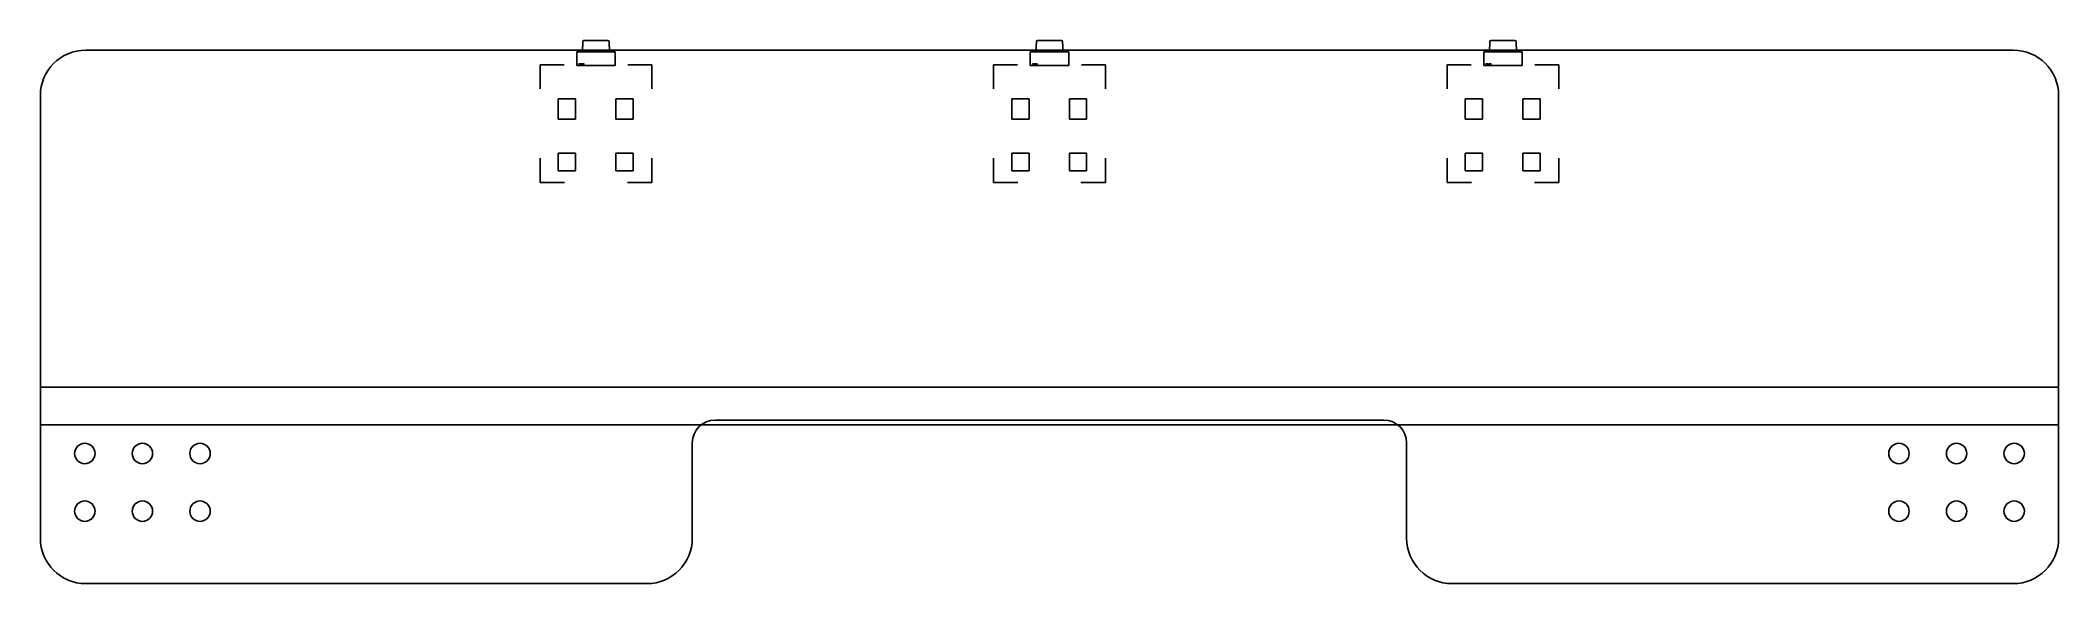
# Model space of a CAD drawing. Header units: millimetres. Extents: x 41 to 130, y 144.6 to 168.5.
import ezdxf

# ---------------------------------------------------------------- set-up
doc = ezdxf.new("R2010")
doc.units = ezdxf.units.MM
doc.linetypes.add('SLD-Solid', pattern=[0])

msp = doc.modelspace()

# ---------------------------------------------------------------- linework, layer by layer
at = {"color": 7, "linetype": 'SLD-Solid', "lineweight": 25}
for p, q in [((64.892, 168.041), (64.915, 168.494)), ((64.964, 168.541), (66.019, 168.541)), ((66.069, 168.494), (66.092, 168.041)), ((84.892, 168.041), (84.915, 168.494)), ((84.965, 168.541), (86.019, 168.541)), ((86.069, 168.494), (86.092, 168.041)), ((104.892, 168.041), (104.915, 168.494)), ((104.965, 168.541), (106.019, 168.541)), ((106.069, 168.494), (106.092, 168.041)), ((42.992, 168.112), (127.992, 168.112)), ((64.642, 168.041), (64.642, 168.042)), ((64.892, 168.042), (64.642, 168.042)), ((64.642, 168.041), (64.642, 167.441)), ((64.642, 168.041), (64.642, 168.041)), ((64.642, 167.441), (64.642, 167.441)), ((64.642, 167.441), (64.642, 167.44)), ((64.892, 167.44), (64.642, 167.44)), ((64.737, 167.498), (64.737, 167.49)), ((64.737, 167.49), (64.739, 167.49)), ((64.739, 167.49), (64.739, 167.498)), ((64.747, 167.496), (64.747, 167.49)), ((64.747, 167.49), (64.749, 167.49)), ((64.749, 167.49), (64.749, 167.497)), ((64.757, 167.505), (64.757, 167.502)), ((64.759, 167.505), (64.757, 167.505)), ((64.757, 167.496), (64.757, 167.49)), ((64.757, 167.49), (64.759, 167.49)), ((64.759, 167.49), (64.759, 167.505)), ((64.781, 167.501), (64.783, 167.501)), ((64.783, 167.494), (64.781, 167.493)), ((64.825, 167.505), (64.825, 167.49)), ((64.827, 167.505), (64.825, 167.505)), ((64.825, 167.49), (64.827, 167.49)), ((64.827, 167.502), (64.827, 167.505)), ((64.827, 167.49), (64.827, 167.493)), ((64.85, 167.49), (64.855, 167.49)), ((64.855, 167.51), (64.851, 167.51)), ((64.851, 167.508), (64.854, 167.508)), ((64.854, 167.492), (64.851, 167.492)), ((64.854, 167.502), (64.852, 167.502)), ((64.852, 167.499), (64.854, 167.499)), ((64.854, 167.508), (64.854, 167.502)), ((64.854, 167.499), (64.854, 167.492)), ((64.855, 167.49), (64.855, 167.51)), ((64.878, 167.505), (64.878, 167.49)), ((64.88, 167.505), (64.878, 167.505)), ((64.878, 167.49), (64.88, 167.49)), ((64.88, 167.502), (64.88, 167.505)), ((64.88, 167.49), (64.88, 167.493)), ((64.892, 168.041), (64.892, 168.042)), ((66.092, 168.041), (64.892, 168.041)), ((64.892, 167.441), (64.892, 167.44)), ((66.092, 167.441), (64.892, 167.441)), ((64.896, 167.51), (64.896, 167.508)), ((64.906, 167.51), (64.896, 167.51)), ((64.896, 167.508), (64.9, 167.508)), ((64.9, 167.508), (64.9, 167.49)), ((64.9, 167.49), (64.902, 167.49)), ((64.902, 167.49), (64.902, 167.508)), ((64.902, 167.508), (64.906, 167.508)), ((64.906, 167.508), (64.906, 167.51)), ((64.906, 167.488), (64.906, 167.487)), ((64.921, 167.488), (64.906, 167.488)), ((64.906, 167.487), (64.921, 167.487)), ((64.921, 167.487), (64.921, 167.488)), ((64.922, 167.511), (64.922, 167.49)), ((64.924, 167.511), (64.922, 167.511)), ((64.922, 167.49), (64.924, 167.49)), ((64.924, 167.502), (64.924, 167.511)), ((64.924, 167.49), (64.924, 167.493)), ((64.941, 167.497), (64.954, 167.497)), ((64.943, 167.495), (64.942, 167.494)), ((64.954, 167.499), (64.943, 167.499)), ((64.958, 167.492), (64.958, 167.49)), ((64.966, 167.492), (64.958, 167.492)), ((64.958, 167.49), (64.967, 167.49)), ((64.966, 167.51), (64.966, 167.492)), ((64.967, 167.51), (64.966, 167.51)), ((64.967, 167.49), (64.967, 167.51)), ((65.932, 167.441), (65.582, 167.441)), ((65.582, 167.441), (65.582, 167.441)), ((65.932, 167.441), (65.582, 167.441)), ((65.932, 167.441), (65.932, 167.441)), ((66.088, 168.112), (84.895, 168.112)), ((66.092, 168.042), (66.343, 168.042)), ((66.092, 168.041), (66.092, 168.042)), ((66.092, 167.441), (66.092, 167.44)), ((66.343, 167.44), (66.092, 167.44)), ((66.343, 167.44), (66.343, 168.042)), ((84.892, 168.042), (84.642, 168.042)), ((84.642, 168.041), (84.642, 168.042)), ((84.642, 168.041), (84.642, 167.441)), ((84.642, 168.041), (84.642, 168.041)), ((84.642, 167.441), (84.642, 167.441)), ((84.642, 167.441), (84.642, 167.44)), ((84.892, 167.44), (84.642, 167.44)), ((84.737, 167.498), (84.737, 167.49)), ((84.737, 167.49), (84.739, 167.49)), ((84.739, 167.49), (84.739, 167.498)), ((84.747, 167.496), (84.747, 167.49)), ((84.747, 167.49), (84.749, 167.49)), ((84.749, 167.49), (84.749, 167.497)), ((84.757, 167.505), (84.757, 167.502)), ((84.759, 167.505), (84.757, 167.505)), ((84.757, 167.496), (84.757, 167.49)), ((84.757, 167.49), (84.759, 167.49)), ((84.759, 167.49), (84.759, 167.505)), ((84.781, 167.501), (84.783, 167.501)), ((84.783, 167.494), (84.781, 167.493)), ((84.825, 167.505), (84.825, 167.49)), ((84.827, 167.505), (84.825, 167.505)), ((84.825, 167.49), (84.827, 167.49)), ((84.827, 167.502), (84.827, 167.505)), ((84.827, 167.49), (84.827, 167.493)), ((84.85, 167.49), (84.855, 167.49)), ((84.855, 167.51), (84.851, 167.51)), ((84.851, 167.508), (84.854, 167.508)), ((84.854, 167.492), (84.851, 167.492)), ((84.854, 167.502), (84.852, 167.502)), ((84.852, 167.499), (84.854, 167.499)), ((84.854, 167.508), (84.854, 167.502)), ((84.854, 167.499), (84.854, 167.492)), ((84.855, 167.49), (84.855, 167.51)), ((84.878, 167.505), (84.878, 167.49)), ((84.88, 167.505), (84.878, 167.505)), ((84.878, 167.49), (84.88, 167.49)), ((84.88, 167.502), (84.88, 167.505)), ((84.88, 167.49), (84.88, 167.493)), ((84.892, 168.041), (84.892, 168.042)), ((86.092, 168.041), (84.892, 168.041)), ((84.892, 167.441), (84.892, 167.44)), ((86.092, 167.441), (84.892, 167.441)), ((84.896, 167.51), (84.896, 167.508)), ((84.906, 167.51), (84.896, 167.51)), ((84.896, 167.508), (84.9, 167.508)), ((84.9, 167.508), (84.9, 167.49)), ((84.9, 167.49), (84.902, 167.49)), ((84.902, 167.49), (84.902, 167.508)), ((84.902, 167.508), (84.906, 167.508)), ((84.906, 167.508), (84.906, 167.51)), ((84.906, 167.488), (84.906, 167.487)), ((84.921, 167.488), (84.906, 167.488)), ((84.906, 167.487), (84.921, 167.487)), ((84.921, 167.487), (84.921, 167.488)), ((84.922, 167.511), (84.922, 167.49)), ((84.924, 167.511), (84.922, 167.511)), ((84.922, 167.49), (84.924, 167.49)), ((84.924, 167.502), (84.924, 167.511)), ((84.924, 167.49), (84.924, 167.493)), ((84.941, 167.497), (84.954, 167.497)), ((84.943, 167.495), (84.942, 167.494)), ((84.954, 167.499), (84.943, 167.499)), ((84.958, 167.492), (84.958, 167.49)), ((84.966, 167.492), (84.958, 167.492)), ((84.958, 167.49), (84.967, 167.49)), ((84.966, 167.51), (84.966, 167.492)), ((84.967, 167.51), (84.966, 167.51)), ((84.967, 167.49), (84.967, 167.51)), ((85.582, 167.441), (85.582, 167.441)), ((85.932, 167.441), (85.582, 167.441)), ((85.932, 167.441), (85.582, 167.441)), ((85.932, 167.441), (85.932, 167.441)), ((86.088, 168.112), (104.895, 168.112)), ((86.092, 168.041), (86.092, 168.042)), ((86.092, 168.042), (86.343, 168.042)), ((86.092, 167.441), (86.092, 167.44)), ((86.343, 167.44), (86.092, 167.44)), ((86.343, 167.44), (86.343, 168.042)), ((104.892, 168.042), (104.642, 168.042)), ((104.642, 168.041), (104.642, 168.042)), ((104.642, 168.041), (104.642, 168.041)), ((104.642, 168.041), (104.642, 167.441)), ((104.642, 167.441), (104.642, 167.441)), ((104.642, 167.441), (104.642, 167.44)), ((104.892, 167.44), (104.642, 167.44)), ((104.737, 167.498), (104.737, 167.49)), ((104.737, 167.49), (104.739, 167.49)), ((104.739, 167.49), (104.739, 167.498)), ((104.747, 167.496), (104.747, 167.49)), ((104.747, 167.49), (104.749, 167.49)), ((104.749, 167.49), (104.749, 167.497)), ((104.757, 167.505), (104.757, 167.502)), ((104.759, 167.505), (104.757, 167.505)), ((104.757, 167.496), (104.757, 167.49)), ((104.757, 167.49), (104.759, 167.49)), ((104.759, 167.49), (104.759, 167.505)), ((104.781, 167.501), (104.783, 167.501)), ((104.783, 167.494), (104.781, 167.493)), ((104.825, 167.505), (104.825, 167.49)), ((104.827, 167.505), (104.825, 167.505)), ((104.825, 167.49), (104.827, 167.49)), ((104.827, 167.502), (104.827, 167.505)), ((104.827, 167.49), (104.827, 167.493)), ((104.85, 167.49), (104.855, 167.49)), ((104.855, 167.51), (104.851, 167.51)), ((104.851, 167.508), (104.854, 167.508)), ((104.854, 167.492), (104.851, 167.492)), ((104.854, 167.502), (104.852, 167.502)), ((104.852, 167.499), (104.854, 167.499)), ((104.854, 167.508), (104.854, 167.502)), ((104.854, 167.499), (104.854, 167.492)), ((104.855, 167.49), (104.855, 167.51)), ((104.878, 167.505), (104.878, 167.49)), ((104.88, 167.505), (104.878, 167.505)), ((104.878, 167.49), (104.88, 167.49)), ((104.88, 167.502), (104.88, 167.505)), ((104.88, 167.49), (104.88, 167.493)), ((104.892, 168.041), (104.892, 168.042)), ((106.092, 168.041), (104.892, 168.041)), ((104.892, 167.441), (104.892, 167.44)), ((106.092, 167.441), (104.892, 167.441)), ((104.896, 167.51), (104.896, 167.508)), ((104.906, 167.51), (104.896, 167.51)), ((104.896, 167.508), (104.9, 167.508)), ((104.9, 167.508), (104.9, 167.49)), ((104.9, 167.49), (104.902, 167.49)), ((104.902, 167.49), (104.902, 167.508)), ((104.902, 167.508), (104.906, 167.508)), ((104.906, 167.508), (104.906, 167.51)), ((104.906, 167.488), (104.906, 167.487)), ((104.921, 167.488), (104.906, 167.488)), ((104.906, 167.487), (104.921, 167.487)), ((104.921, 167.487), (104.921, 167.488)), ((104.922, 167.511), (104.922, 167.49)), ((104.924, 167.511), (104.922, 167.511)), ((104.922, 167.49), (104.924, 167.49)), ((104.924, 167.502), (104.924, 167.511)), ((104.924, 167.49), (104.924, 167.493)), ((104.941, 167.497), (104.954, 167.497)), ((104.943, 167.495), (104.942, 167.494)), ((104.954, 167.499), (104.943, 167.499)), ((104.958, 167.492), (104.958, 167.49)), ((104.966, 167.492), (104.958, 167.492)), ((104.958, 167.49), (104.967, 167.49)), ((104.966, 167.51), (104.966, 167.492)), ((104.967, 167.51), (104.966, 167.51)), ((104.967, 167.49), (104.967, 167.51)), ((105.582, 167.441), (105.582, 167.441)), ((105.932, 167.441), (105.582, 167.441)), ((105.932, 167.441), (105.582, 167.441)), ((105.932, 167.441), (105.932, 167.441)), ((106.092, 168.041), (106.092, 168.042)), ((106.092, 168.042), (106.343, 168.042)), ((106.092, 167.441), (106.092, 167.44)), ((106.343, 167.44), (106.092, 167.44)), ((106.343, 167.44), (106.343, 168.042)), ((40.992, 166.112), (40.992, 146.612)), ((129.992, 166.112), (129.992, 146.612)), ((63.029, 162.279), (63.029, 163.354)), ((67.956, 162.279), (67.956, 163.354)), ((83.029, 162.279), (83.029, 163.354)), ((87.956, 162.279), (87.956, 163.354)), ((103.029, 162.279), (103.029, 163.354)), ((107.956, 162.279), (107.956, 163.354)), ((64.103, 162.279), (63.029, 162.279)), ((67.956, 162.279), (66.881, 162.279)), ((84.103, 162.279), (83.029, 162.279)), ((87.956, 162.279), (86.881, 162.279)), ((104.103, 162.279), (103.029, 162.279)), ((107.956, 162.279), (106.881, 162.279)), ((100.242, 151.812), (70.742, 151.812)), ((69.742, 150.812), (69.742, 146.612)), ((101.242, 146.612), (101.242, 150.812)), ((42.992, 144.612), (67.742, 144.612)), ((103.242, 144.612), (127.992, 144.612))]:
    msp.add_line(p, q, dxfattribs=at)
for p, q in [((64.087, 167.461), (63.029, 167.461)), ((63.029, 166.402), (63.029, 167.461)), ((66.897, 167.461), (67.956, 167.461)), ((67.956, 166.402), (67.956, 167.461)), ((84.087, 167.461), (83.029, 167.461)), ((83.029, 166.402), (83.029, 167.461)), ((86.897, 167.461), (87.956, 167.461)), ((87.956, 166.402), (87.956, 167.461)), ((104.087, 167.461), (103.029, 167.461)), ((103.029, 166.402), (103.029, 167.461)), ((106.897, 167.461), (107.956, 167.461)), ((107.956, 166.402), (107.956, 167.461))]:
    msp.add_line(p, q)
at = {"color": 2, "linetype": 'SLD-Solid', "lineweight": 25}
for p, q in [((64.591, 165.962), (63.829, 165.962)), ((63.829, 165.962), (63.829, 165.068)), ((64.591, 165.962), (64.591, 165.068)), ((67.131, 165.962), (66.369, 165.962)), ((66.369, 165.962), (66.369, 165.068)), ((67.131, 165.962), (67.131, 165.068)), ((84.591, 165.962), (83.829, 165.962)), ((83.829, 165.962), (83.829, 165.068)), ((84.591, 165.962), (84.591, 165.068)), ((87.131, 165.962), (86.369, 165.962)), ((86.369, 165.962), (86.369, 165.068)), ((87.131, 165.962), (87.131, 165.068)), ((104.591, 165.962), (103.829, 165.962)), ((103.829, 165.962), (103.829, 165.068)), ((104.591, 165.962), (104.591, 165.068)), ((107.131, 165.962), (106.369, 165.962)), ((106.369, 165.962), (106.369, 165.068)), ((107.131, 165.962), (107.131, 165.068)), ((64.591, 165.068), (63.829, 165.068)), ((67.131, 165.068), (66.369, 165.068)), ((84.591, 165.068), (83.829, 165.068)), ((87.131, 165.068), (86.369, 165.068)), ((104.591, 165.068), (103.829, 165.068)), ((107.131, 165.068), (106.369, 165.068)), ((63.829, 163.575), (64.591, 163.575)), ((63.829, 162.799), (63.829, 163.575)), ((64.591, 162.799), (64.591, 163.575)), ((66.369, 163.575), (67.131, 163.575)), ((66.369, 162.799), (66.369, 163.575)), ((67.131, 162.799), (67.131, 163.575)), ((83.829, 163.575), (84.591, 163.575)), ((83.829, 162.799), (83.829, 163.575)), ((84.591, 162.799), (84.591, 163.575)), ((86.369, 163.575), (87.131, 163.575)), ((86.369, 162.799), (86.369, 163.575)), ((87.131, 162.799), (87.131, 163.575)), ((103.829, 163.575), (104.591, 163.575)), ((103.829, 162.799), (103.829, 163.575)), ((104.591, 162.799), (104.591, 163.575)), ((106.369, 163.575), (107.131, 163.575)), ((106.369, 162.799), (106.369, 163.575)), ((107.131, 162.799), (107.131, 163.575)), ((63.829, 162.799), (64.591, 162.799)), ((66.369, 162.799), (67.131, 162.799)), ((83.829, 162.799), (84.591, 162.799)), ((86.369, 162.799), (87.131, 162.799)), ((103.829, 162.799), (104.591, 162.799)), ((106.369, 162.799), (107.131, 162.799))]:
    msp.add_line(p, q, dxfattribs=at)
at = {"color": 1, "linetype": 'SLD-Solid', "lineweight": 25}
for p, q in [((129.992, 153.262), (40.992, 153.262)), ((129.992, 151.612), (40.992, 151.612))]:
    msp.add_line(p, q, dxfattribs=at)
at = {"color": 7, "linetype": 'SLD-Solid', "lineweight": 25}
for centre in [(42.952, 150.342), (45.492, 150.342), (48.032, 150.342), (122.952, 150.342), (125.492, 150.342), (128.032, 150.342), (42.952, 147.802), (45.492, 147.802), (48.032, 147.802), (122.952, 147.802), (125.492, 147.802), (128.032, 147.802)]:
    msp.add_circle(centre, 0.45, dxfattribs=at)
for centre, radius, start, end in [((64.964, 168.491), 0.05, 90, 177.13759), ((66.019, 168.491), 0.05, 2.86241, 90), ((84.965, 168.491), 0.05, 90, 177.13759), ((86.019, 168.491), 0.05, 2.86241, 90), ((104.965, 168.491), 0.05, 90, 177.13759), ((106.019, 168.491), 0.05, 2.86241, 90), ((42.992, 166.112), 2, 90, 180), ((127.992, 166.112), 2, 0, 90), ((70.742, 150.812), 1, 90, 180), ((100.242, 150.812), 1, 0, 90), ((42.992, 146.612), 2, 180, 270), ((67.742, 146.612), 2, 270, 0), ((103.242, 146.612), 2, 180, 270), ((127.992, 146.612), 2, 270, 0)]:
    msp.add_arc(centre, radius, start, end, dxfattribs=at)
for points, knots in [([(64.742, 167.505), (64.742, 167.505), (64.741, 167.505), (64.739, 167.504), (64.737, 167.501), (64.737, 167.499), (64.737, 167.498)], [0, 0, 0, 0, 0.186859, 0.373592, 0.560312, 1, 1, 1, 1]), ([(64.739, 167.498), (64.739, 167.499), (64.739, 167.501), (64.74, 167.502), (64.741, 167.503), (64.742, 167.503), (64.743, 167.503)], [0, 0, 0, 0, 0.4994079, 0.6249122, 0.7505878, 1, 1, 1, 1]), ([(64.748, 167.501), (64.747, 167.502), (64.747, 167.503), (64.745, 167.504), (64.743, 167.505), (64.742, 167.505)], [0, 0, 0, 0, 0.281183, 0.562108, 1, 1, 1, 1]), ([(64.743, 167.503), (64.743, 167.503), (64.744, 167.503), (64.745, 167.502), (64.746, 167.502), (64.747, 167.5), (64.747, 167.497), (64.747, 167.496)], [0, 0, 0, 0, 0.1252988, 0.2506767, 0.3759492, 0.5014341, 1, 1, 1, 1]), ([(64.752, 167.505), (64.752, 167.505), (64.751, 167.505), (64.749, 167.504), (64.748, 167.502), (64.748, 167.501)], [0, 0, 0, 0, 0.280936, 0.561649, 1, 1, 1, 1]), ([(64.749, 167.497), (64.749, 167.499), (64.749, 167.5), (64.75, 167.502), (64.751, 167.503), (64.752, 167.503), (64.753, 167.503)], [0, 0, 0, 0, 0.500558, 0.6259105, 0.7512975, 1, 1, 1, 1]), ([(64.755, 167.504), (64.755, 167.504), (64.754, 167.505), (64.753, 167.505), (64.752, 167.505)], [0, 0, 0, 0, 0.559666, 1, 1, 1, 1]), ([(64.753, 167.503), (64.753, 167.503), (64.754, 167.503), (64.756, 167.502), (64.757, 167.5), (64.757, 167.498), (64.757, 167.496)], [0, 0, 0, 0, 0.186497, 0.373375, 0.56007, 1, 1, 1, 1]), ([(64.757, 167.502), (64.757, 167.503), (64.757, 167.503), (64.756, 167.504), (64.755, 167.504)], [0, 0, 0, 0, 0.5601081, 1, 1, 1, 1]), ([(64.765, 167.502), (64.764, 167.502), (64.763, 167.5), (64.763, 167.498), (64.763, 167.497)], [0, 0, 0, 0, 0.55926, 1, 1, 1, 1]), ([(64.763, 167.497), (64.763, 167.496), (64.763, 167.494), (64.765, 167.491), (64.768, 167.49), (64.77, 167.49), (64.77, 167.49)], [0, 0, 0, 0, 0.279564, 0.559406, 0.779498, 1, 1, 1, 1]), ([(64.77, 167.505), (64.769, 167.505), (64.767, 167.505), (64.766, 167.503), (64.765, 167.502)], [0, 0, 0, 0, 0.559244, 1, 1, 1, 1]), ([(64.765, 167.497), (64.765, 167.498), (64.765, 167.5), (64.766, 167.502), (64.768, 167.503), (64.77, 167.503), (64.77, 167.503)], [0, 0, 0, 0, 0.279546, 0.559409, 0.779569, 1, 1, 1, 1]), ([(64.77, 167.492), (64.77, 167.492), (64.768, 167.492), (64.766, 167.493), (64.765, 167.495), (64.765, 167.497), (64.765, 167.497)], [0, 0, 0, 0, 0.279737, 0.559129, 0.779591, 1, 1, 1, 1]), ([(64.776, 167.502), (64.775, 167.503), (64.773, 167.505), (64.771, 167.505), (64.77, 167.505)], [0, 0, 0, 0, 0.558717, 1, 1, 1, 1]), ([(64.77, 167.503), (64.771, 167.503), (64.773, 167.503), (64.775, 167.501), (64.776, 167.499), (64.776, 167.498), (64.776, 167.497)], [0, 0, 0, 0, 0.279466, 0.559189, 0.779599, 1, 1, 1, 1]), ([(64.776, 167.497), (64.776, 167.496), (64.776, 167.495), (64.774, 167.493), (64.772, 167.492), (64.771, 167.492), (64.77, 167.492)], [0, 0, 0, 0, 0.279617, 0.559255, 0.779503, 1, 1, 1, 1]), ([(64.77, 167.49), (64.772, 167.49), (64.774, 167.49), (64.776, 167.492), (64.778, 167.495), (64.778, 167.496), (64.778, 167.497)], [0, 0, 0, 0, 0.279757, 0.559164, 0.779587, 1, 1, 1, 1]), ([(64.778, 167.497), (64.778, 167.498), (64.778, 167.5), (64.776, 167.502), (64.776, 167.502)], [0, 0, 0, 0, 0.559279, 1, 1, 1, 1]), ([(64.788, 167.505), (64.787, 167.505), (64.785, 167.505), (64.783, 167.504), (64.782, 167.503), (64.781, 167.502), (64.781, 167.501)], [0, 0, 0, 0, 0.339732, 0.560023, 0.780052, 1, 1, 1, 1]), ([(64.781, 167.493), (64.782, 167.492), (64.783, 167.491), (64.784, 167.49), (64.786, 167.49), (64.787, 167.49), (64.788, 167.49)], [0, 0, 0, 0, 0.338977, 0.559272, 0.779489, 1, 1, 1, 1]), ([(64.783, 167.501), (64.783, 167.501), (64.785, 167.503), (64.787, 167.503), (64.788, 167.503)], [0, 0, 0, 0, 0.55842, 1, 1, 1, 1]), ([(64.788, 167.492), (64.787, 167.492), (64.785, 167.492), (64.783, 167.493), (64.783, 167.494)], [0, 0, 0, 0, 0.55868, 1, 1, 1, 1]), ([(64.796, 167.497), (64.796, 167.498), (64.795, 167.501), (64.793, 167.503), (64.79, 167.505), (64.789, 167.505), (64.788, 167.505)], [0, 0, 0, 0, 0.2793698, 0.5587887, 0.7793572, 1, 1, 1, 1]), ([(64.788, 167.503), (64.789, 167.503), (64.791, 167.503), (64.793, 167.501), (64.794, 167.499), (64.794, 167.498), (64.794, 167.497)], [0, 0, 0, 0, 0.280026, 0.559766, 0.779937, 1, 1, 1, 1]), ([(64.794, 167.497), (64.794, 167.496), (64.794, 167.495), (64.792, 167.493), (64.79, 167.492), (64.789, 167.492), (64.788, 167.492)], [0, 0, 0, 0, 0.279339, 0.558746, 0.779229, 1, 1, 1, 1]), ([(64.788, 167.49), (64.789, 167.49), (64.791, 167.49), (64.794, 167.492), (64.796, 167.494), (64.796, 167.496), (64.796, 167.497)], [0, 0, 0, 0, 0.280136, 0.559656, 0.779822, 1, 1, 1, 1]), ([(64.801, 167.493), (64.801, 167.493), (64.8, 167.493), (64.8, 167.493), (64.799, 167.492), (64.799, 167.492), (64.799, 167.491)], [0, 0, 0, 0, 0.279681, 0.55911, 0.779362, 1, 1, 1, 1]), ([(64.799, 167.491), (64.799, 167.491), (64.799, 167.491), (64.8, 167.49), (64.8, 167.49), (64.801, 167.49), (64.801, 167.49)], [0, 0, 0, 0, 0.279327, 0.559565, 0.779466, 1, 1, 1, 1]), ([(64.803, 167.491), (64.803, 167.492), (64.802, 167.492), (64.802, 167.493), (64.801, 167.493), (64.801, 167.493), (64.801, 167.493)], [0, 0, 0, 0, 0.279768, 0.559589, 0.779728, 1, 1, 1, 1]), ([(64.801, 167.49), (64.801, 167.49), (64.802, 167.49), (64.802, 167.49), (64.803, 167.491), (64.803, 167.491), (64.803, 167.491)], [0, 0, 0, 0, 0.279374, 0.559414, 0.779507, 1, 1, 1, 1]), ([(64.808, 167.502), (64.808, 167.502), (64.807, 167.5), (64.806, 167.498), (64.806, 167.497)], [0, 0, 0, 0, 0.55926, 1, 1, 1, 1]), ([(64.806, 167.497), (64.807, 167.496), (64.807, 167.494), (64.809, 167.491), (64.811, 167.49), (64.813, 167.49), (64.814, 167.49)], [0, 0, 0, 0, 0.279564, 0.559406, 0.779498, 1, 1, 1, 1]), ([(64.814, 167.505), (64.813, 167.505), (64.811, 167.505), (64.809, 167.503), (64.808, 167.502)], [0, 0, 0, 0, 0.559244, 1, 1, 1, 1]), ([(64.808, 167.497), (64.808, 167.498), (64.809, 167.5), (64.81, 167.502), (64.812, 167.503), (64.813, 167.503), (64.814, 167.503)], [0, 0, 0, 0, 0.279546, 0.559409, 0.779569, 1, 1, 1, 1]), ([(64.814, 167.492), (64.813, 167.492), (64.811, 167.492), (64.81, 167.493), (64.808, 167.495), (64.808, 167.497), (64.808, 167.497)], [0, 0, 0, 0, 0.279737, 0.559129, 0.779591, 1, 1, 1, 1]), ([(64.82, 167.502), (64.819, 167.503), (64.817, 167.505), (64.815, 167.505), (64.814, 167.505)], [0, 0, 0, 0, 0.558717, 1, 1, 1, 1]), ([(64.814, 167.503), (64.815, 167.503), (64.817, 167.503), (64.818, 167.501), (64.82, 167.499), (64.82, 167.498), (64.82, 167.497)], [0, 0, 0, 0, 0.2794494, 0.5593169, 0.7796115, 1, 1, 1, 1]), ([(64.82, 167.497), (64.82, 167.496), (64.819, 167.495), (64.818, 167.493), (64.816, 167.492), (64.815, 167.492), (64.814, 167.492)], [0, 0, 0, 0, 0.279617, 0.559255, 0.779503, 1, 1, 1, 1]), ([(64.814, 167.49), (64.815, 167.49), (64.817, 167.49), (64.82, 167.492), (64.821, 167.495), (64.821, 167.496), (64.822, 167.497)], [0, 0, 0, 0, 0.279757, 0.559164, 0.779587, 1, 1, 1, 1]), ([(64.822, 167.497), (64.821, 167.498), (64.821, 167.5), (64.82, 167.502), (64.82, 167.502)], [0, 0, 0, 0, 0.559279, 1, 1, 1, 1]), ([(64.833, 167.505), (64.832, 167.505), (64.829, 167.504), (64.828, 167.503), (64.827, 167.502)], [0, 0, 0, 0, 0.559143, 1, 1, 1, 1]), ([(64.827, 167.497), (64.827, 167.498), (64.827, 167.5), (64.829, 167.502), (64.831, 167.503), (64.832, 167.503), (64.833, 167.503)], [0, 0, 0, 0, 0.279699, 0.559222, 0.779627, 1, 1, 1, 1]), ([(64.833, 167.492), (64.832, 167.492), (64.83, 167.492), (64.828, 167.493), (64.827, 167.495), (64.827, 167.497), (64.827, 167.497)], [0, 0, 0, 0, 0.279749, 0.559407, 0.779591, 1, 1, 1, 1]), ([(64.827, 167.493), (64.828, 167.492), (64.83, 167.49), (64.832, 167.49), (64.833, 167.49)], [0, 0, 0, 0, 0.558896, 1, 1, 1, 1]), ([(64.841, 167.497), (64.84, 167.498), (64.84, 167.501), (64.838, 167.503), (64.835, 167.505), (64.834, 167.505), (64.833, 167.505)], [0, 0, 0, 0, 0.2793691, 0.5591145, 0.7794145, 1, 1, 1, 1]), ([(64.833, 167.503), (64.834, 167.503), (64.835, 167.503), (64.837, 167.501), (64.839, 167.499), (64.839, 167.498), (64.839, 167.497)], [0, 0, 0, 0, 0.27976, 0.559359, 0.77968, 1, 1, 1, 1]), ([(64.839, 167.497), (64.839, 167.496), (64.838, 167.495), (64.837, 167.493), (64.835, 167.492), (64.834, 167.492), (64.833, 167.492)], [0, 0, 0, 0, 0.279397, 0.559059, 0.779522, 1, 1, 1, 1]), ([(64.833, 167.49), (64.834, 167.49), (64.836, 167.49), (64.839, 167.492), (64.84, 167.495), (64.84, 167.496), (64.841, 167.497)], [0, 0, 0, 0, 0.279535, 0.559337, 0.779583, 1, 1, 1, 1]), ([(64.847, 167.501), (64.847, 167.501), (64.846, 167.5), (64.844, 167.499), (64.844, 167.497), (64.844, 167.496), (64.844, 167.496)], [0, 0, 0, 0, 0.280378, 0.559593, 0.779804, 1, 1, 1, 1]), ([(64.844, 167.496), (64.844, 167.495), (64.844, 167.493), (64.846, 167.491), (64.848, 167.49), (64.849, 167.49), (64.85, 167.49)], [0, 0, 0, 0, 0.279174, 0.558737, 0.779095, 1, 1, 1, 1]), ([(64.851, 167.51), (64.851, 167.51), (64.849, 167.51), (64.847, 167.509), (64.845, 167.507), (64.845, 167.506), (64.845, 167.505)], [0, 0, 0, 0, 0.281309, 0.559975, 0.779936, 1, 1, 1, 1]), ([(64.845, 167.505), (64.845, 167.505), (64.845, 167.504), (64.846, 167.502), (64.847, 167.501), (64.847, 167.501)], [0, 0, 0, 0, 0.280921, 0.561604, 1, 1, 1, 1]), ([(64.845, 167.496), (64.845, 167.496), (64.846, 167.497), (64.847, 167.499), (64.848, 167.499), (64.849, 167.499)], [0, 0, 0, 0, 0.27984, 0.560503, 1, 1, 1, 1]), ([(64.851, 167.492), (64.85, 167.492), (64.848, 167.492), (64.846, 167.494), (64.845, 167.495), (64.845, 167.495), (64.845, 167.496)], [0, 0, 0, 0, 0.499365, 0.748743, 0.874448, 1, 1, 1, 1]), ([(64.847, 167.505), (64.847, 167.506), (64.847, 167.506), (64.848, 167.507), (64.849, 167.508), (64.85, 167.508), (64.851, 167.508)], [0, 0, 0, 0, 0.249326, 0.375046, 0.500791, 1, 1, 1, 1]), ([(64.852, 167.502), (64.851, 167.502), (64.85, 167.502), (64.848, 167.503), (64.847, 167.503), (64.847, 167.504), (64.847, 167.505), (64.847, 167.505)], [0, 0, 0, 0, 0.498563, 0.6239763, 0.7493996, 0.874763, 1, 1, 1, 1]), ([(64.849, 167.499), (64.849, 167.499), (64.851, 167.499), (64.852, 167.499), (64.852, 167.499)], [0, 0, 0, 0, 0.559687, 1, 1, 1, 1]), ([(64.861, 167.502), (64.861, 167.502), (64.86, 167.5), (64.86, 167.498), (64.859, 167.497)], [0, 0, 0, 0, 0.559232, 1, 1, 1, 1]), ([(64.859, 167.497), (64.86, 167.496), (64.86, 167.494), (64.862, 167.491), (64.864, 167.49), (64.866, 167.49), (64.867, 167.49)], [0, 0, 0, 0, 0.279537, 0.559449, 0.77952, 1, 1, 1, 1]), ([(64.867, 167.505), (64.866, 167.505), (64.864, 167.505), (64.862, 167.503), (64.861, 167.502)], [0, 0, 0, 0, 0.559244, 1, 1, 1, 1]), ([(64.861, 167.497), (64.861, 167.498), (64.862, 167.5), (64.863, 167.502), (64.865, 167.503), (64.866, 167.503), (64.867, 167.503)], [0, 0, 0, 0, 0.279589, 0.559368, 0.779739, 1, 1, 1, 1]), ([(64.867, 167.492), (64.866, 167.492), (64.865, 167.492), (64.863, 167.493), (64.861, 167.495), (64.861, 167.497), (64.861, 167.497)], [0, 0, 0, 0, 0.279783, 0.559057, 0.779554, 1, 1, 1, 1]), ([(64.873, 167.502), (64.872, 167.503), (64.87, 167.505), (64.868, 167.505), (64.867, 167.505)], [0, 0, 0, 0, 0.558991, 1, 1, 1, 1]), ([(64.867, 167.503), (64.868, 167.503), (64.87, 167.503), (64.871, 167.501), (64.873, 167.499), (64.873, 167.498), (64.873, 167.497)], [0, 0, 0, 0, 0.27963, 0.559316, 0.779594, 1, 1, 1, 1]), ([(64.873, 167.497), (64.873, 167.496), (64.873, 167.495), (64.871, 167.493), (64.869, 167.492), (64.868, 167.492), (64.867, 167.492)], [0, 0, 0, 0, 0.279634, 0.559117, 0.779525, 1, 1, 1, 1]), ([(64.867, 167.49), (64.868, 167.49), (64.87, 167.49), (64.873, 167.492), (64.874, 167.495), (64.875, 167.496), (64.875, 167.497)], [0, 0, 0, 0, 0.279792, 0.559109, 0.779559, 1, 1, 1, 1]), ([(64.875, 167.497), (64.875, 167.498), (64.874, 167.5), (64.873, 167.502), (64.873, 167.502)], [0, 0, 0, 0, 0.55938, 1, 1, 1, 1]), ([(64.886, 167.505), (64.885, 167.505), (64.882, 167.504), (64.881, 167.503), (64.88, 167.502)], [0, 0, 0, 0, 0.559031, 1, 1, 1, 1]), ([(64.88, 167.497), (64.88, 167.498), (64.88, 167.5), (64.882, 167.502), (64.884, 167.503), (64.885, 167.503), (64.886, 167.503)], [0, 0, 0, 0, 0.279658, 0.559264, 0.779459, 1, 1, 1, 1]), ([(64.886, 167.492), (64.885, 167.492), (64.883, 167.492), (64.881, 167.493), (64.88, 167.495), (64.88, 167.497), (64.88, 167.497)], [0, 0, 0, 0, 0.279766, 0.559276, 0.779577, 1, 1, 1, 1]), ([(64.88, 167.493), (64.881, 167.492), (64.883, 167.49), (64.885, 167.49), (64.886, 167.49)], [0, 0, 0, 0, 0.558744, 1, 1, 1, 1]), ([(64.894, 167.497), (64.893, 167.498), (64.893, 167.501), (64.891, 167.503), (64.889, 167.505), (64.887, 167.505), (64.886, 167.505)], [0, 0, 0, 0, 0.279385, 0.559245, 0.779557, 1, 1, 1, 1]), ([(64.886, 167.503), (64.887, 167.503), (64.888, 167.503), (64.89, 167.501), (64.892, 167.499), (64.892, 167.498), (64.892, 167.497)], [0, 0, 0, 0, 0.279806, 0.559287, 0.779644, 1, 1, 1, 1]), ([(64.886, 167.49), (64.887, 167.49), (64.889, 167.49), (64.892, 167.492), (64.893, 167.495), (64.894, 167.496), (64.894, 167.497)], [0, 0, 0, 0, 0.279563, 0.559268, 0.779537, 1, 1, 1, 1]), ([(64.892, 167.497), (64.892, 167.496), (64.891, 167.495), (64.89, 167.493), (64.888, 167.492), (64.887, 167.492), (64.886, 167.492)], [0, 0, 0, 0, 0.279397, 0.559059, 0.779522, 1, 1, 1, 1]), ([(64.93, 167.505), (64.929, 167.505), (64.926, 167.504), (64.925, 167.503), (64.924, 167.502)], [0, 0, 0, 0, 0.5583114, 1, 1, 1, 1]), ([(64.924, 167.497), (64.924, 167.498), (64.924, 167.5), (64.926, 167.502), (64.928, 167.503), (64.929, 167.503), (64.93, 167.503)], [0, 0, 0, 0, 0.27973, 0.55924, 0.779636, 1, 1, 1, 1]), ([(64.93, 167.492), (64.929, 167.492), (64.927, 167.492), (64.925, 167.493), (64.924, 167.495), (64.924, 167.497), (64.924, 167.497)], [0, 0, 0, 0, 0.27993, 0.559403, 0.779573, 1, 1, 1, 1]), ([(64.924, 167.493), (64.925, 167.492), (64.927, 167.49), (64.929, 167.49), (64.93, 167.49)], [0, 0, 0, 0, 0.558993, 1, 1, 1, 1]), ([(64.938, 167.497), (64.938, 167.498), (64.937, 167.501), (64.935, 167.503), (64.933, 167.505), (64.931, 167.505), (64.93, 167.505)], [0, 0, 0, 0, 0.279374, 0.559125, 0.779565, 1, 1, 1, 1]), ([(64.93, 167.503), (64.931, 167.503), (64.933, 167.503), (64.935, 167.501), (64.936, 167.499), (64.936, 167.498), (64.936, 167.497)], [0, 0, 0, 0, 0.279777, 0.559229, 0.779667, 1, 1, 1, 1]), ([(64.936, 167.497), (64.936, 167.496), (64.936, 167.495), (64.934, 167.493), (64.932, 167.492), (64.931, 167.492), (64.93, 167.492)], [0, 0, 0, 0, 0.279397, 0.559059, 0.779522, 1, 1, 1, 1]), ([(64.93, 167.49), (64.931, 167.49), (64.933, 167.49), (64.936, 167.492), (64.937, 167.495), (64.938, 167.496), (64.938, 167.497)], [0, 0, 0, 0, 0.27955, 0.559366, 0.779546, 1, 1, 1, 1]), ([(64.942, 167.502), (64.942, 167.501), (64.941, 167.5), (64.941, 167.498), (64.941, 167.497)], [0, 0, 0, 0, 0.5589634, 1, 1, 1, 1]), ([(64.948, 167.505), (64.947, 167.505), (64.945, 167.504), (64.943, 167.503), (64.942, 167.502)], [0, 0, 0, 0, 0.558987, 1, 1, 1, 1]), ([(64.942, 167.494), (64.942, 167.493), (64.943, 167.492), (64.945, 167.49), (64.947, 167.49), (64.948, 167.49)], [0, 0, 0, 0, 0.280927, 0.561438, 1, 1, 1, 1]), ([(64.943, 167.499), (64.943, 167.499), (64.943, 167.501), (64.945, 167.502), (64.946, 167.503), (64.948, 167.503), (64.948, 167.503)], [0, 0, 0, 0, 0.280174, 0.559191, 0.779762, 1, 1, 1, 1]), ([(64.949, 167.492), (64.948, 167.492), (64.947, 167.492), (64.945, 167.492), (64.944, 167.493), (64.943, 167.494), (64.943, 167.495)], [0, 0, 0, 0, 0.3395471, 0.5596876, 0.7794628, 1, 1, 1, 1]), ([(64.954, 167.502), (64.953, 167.503), (64.951, 167.505), (64.949, 167.505), (64.948, 167.505)], [0, 0, 0, 0, 0.558573, 1, 1, 1, 1]), ([(64.948, 167.503), (64.949, 167.503), (64.95, 167.503), (64.951, 167.502), (64.952, 167.502)], [0, 0, 0, 0, 0.559699, 1, 1, 1, 1]), ([(64.948, 167.49), (64.949, 167.49), (64.952, 167.49), (64.954, 167.492), (64.955, 167.495), (64.956, 167.496), (64.956, 167.497)], [0, 0, 0, 0, 0.279802, 0.558835, 0.779416, 1, 1, 1, 1]), ([(64.954, 167.497), (64.954, 167.496), (64.954, 167.495), (64.952, 167.493), (64.95, 167.492), (64.949, 167.492), (64.949, 167.492)], [0, 0, 0, 0, 0.279951, 0.559425, 0.779528, 1, 1, 1, 1]), ([(64.952, 167.502), (64.952, 167.501), (64.953, 167.5), (64.954, 167.499), (64.954, 167.499)], [0, 0, 0, 0, 0.558873, 1, 1, 1, 1]), ([(64.956, 167.497), (64.956, 167.498), (64.955, 167.5), (64.954, 167.502), (64.954, 167.502)], [0, 0, 0, 0, 0.559374, 1, 1, 1, 1]), ([(84.742, 167.505), (84.742, 167.505), (84.741, 167.505), (84.739, 167.504), (84.737, 167.501), (84.737, 167.499), (84.737, 167.498)], [0, 0, 0, 0, 0.186911, 0.373602, 0.560316, 1, 1, 1, 1]), ([(84.739, 167.498), (84.739, 167.499), (84.739, 167.501), (84.74, 167.502), (84.741, 167.503), (84.742, 167.503), (84.743, 167.503)], [0, 0, 0, 0, 0.499464, 0.624908, 0.750563, 1, 1, 1, 1]), ([(84.748, 167.501), (84.747, 167.502), (84.747, 167.503), (84.745, 167.504), (84.743, 167.505), (84.742, 167.505)], [0, 0, 0, 0, 0.28121, 0.562037, 1, 1, 1, 1]), ([(84.743, 167.503), (84.743, 167.503), (84.744, 167.503), (84.745, 167.502), (84.746, 167.502), (84.747, 167.5), (84.747, 167.497), (84.747, 167.496)], [0, 0, 0, 0, 0.1253016, 0.2506439, 0.3760382, 0.5014643, 1, 1, 1, 1]), ([(84.752, 167.505), (84.752, 167.505), (84.751, 167.505), (84.749, 167.504), (84.748, 167.502), (84.748, 167.501)], [0, 0, 0, 0, 0.280836, 0.561581, 1, 1, 1, 1]), ([(84.749, 167.497), (84.749, 167.499), (84.749, 167.5), (84.75, 167.502), (84.751, 167.503), (84.752, 167.503), (84.753, 167.503)], [0, 0, 0, 0, 0.500554, 0.625914, 0.751372, 1, 1, 1, 1]), ([(84.755, 167.504), (84.755, 167.504), (84.754, 167.505), (84.753, 167.505), (84.752, 167.505)], [0, 0, 0, 0, 0.5597415, 1, 1, 1, 1]), ([(84.753, 167.503), (84.753, 167.503), (84.754, 167.503), (84.756, 167.502), (84.757, 167.5), (84.757, 167.498), (84.757, 167.496)], [0, 0, 0, 0, 0.186537, 0.373336, 0.560102, 1, 1, 1, 1]), ([(84.757, 167.502), (84.757, 167.503), (84.757, 167.503), (84.756, 167.504), (84.755, 167.504)], [0, 0, 0, 0, 0.5600034, 1, 1, 1, 1]), ([(84.765, 167.502), (84.764, 167.502), (84.763, 167.5), (84.763, 167.498), (84.763, 167.497)], [0, 0, 0, 0, 0.559248, 1, 1, 1, 1]), ([(84.763, 167.497), (84.763, 167.496), (84.763, 167.494), (84.765, 167.491), (84.768, 167.49), (84.77, 167.49), (84.77, 167.49)], [0, 0, 0, 0, 0.27955, 0.559408, 0.779512, 1, 1, 1, 1]), ([(84.77, 167.505), (84.769, 167.505), (84.767, 167.505), (84.766, 167.503), (84.765, 167.502)], [0, 0, 0, 0, 0.559211, 1, 1, 1, 1]), ([(84.765, 167.497), (84.765, 167.498), (84.765, 167.5), (84.766, 167.502), (84.768, 167.503), (84.77, 167.503), (84.77, 167.503)], [0, 0, 0, 0, 0.279572, 0.559391, 0.779656, 1, 1, 1, 1]), ([(84.77, 167.492), (84.77, 167.492), (84.768, 167.492), (84.766, 167.493), (84.765, 167.495), (84.765, 167.497), (84.765, 167.497)], [0, 0, 0, 0, 0.279737, 0.559098, 0.779576, 1, 1, 1, 1]), ([(84.776, 167.502), (84.775, 167.503), (84.773, 167.505), (84.771, 167.505), (84.77, 167.505)], [0, 0, 0, 0, 0.558882, 1, 1, 1, 1]), ([(84.77, 167.503), (84.771, 167.503), (84.773, 167.503), (84.775, 167.501), (84.776, 167.499), (84.776, 167.498), (84.776, 167.497)], [0, 0, 0, 0, 0.2795002, 0.5592813, 0.7796098, 1, 1, 1, 1]), ([(84.776, 167.497), (84.776, 167.496), (84.776, 167.495), (84.774, 167.493), (84.772, 167.492), (84.771, 167.492), (84.77, 167.492)], [0, 0, 0, 0, 0.27962, 0.559199, 0.779518, 1, 1, 1, 1]), ([(84.77, 167.49), (84.772, 167.49), (84.774, 167.49), (84.776, 167.492), (84.778, 167.495), (84.778, 167.496), (84.778, 167.497)], [0, 0, 0, 0, 0.2797516, 0.5591434, 0.7795699, 1, 1, 1, 1]), ([(84.778, 167.497), (84.778, 167.498), (84.778, 167.5), (84.776, 167.502), (84.776, 167.502)], [0, 0, 0, 0, 0.559304, 1, 1, 1, 1]), ([(84.788, 167.505), (84.787, 167.505), (84.785, 167.505), (84.783, 167.504), (84.782, 167.503), (84.781, 167.502), (84.781, 167.501)], [0, 0, 0, 0, 0.33971, 0.559984, 0.77997, 1, 1, 1, 1]), ([(84.781, 167.493), (84.782, 167.492), (84.783, 167.491), (84.784, 167.49), (84.786, 167.49), (84.787, 167.49), (84.788, 167.49)], [0, 0, 0, 0, 0.339002, 0.559271, 0.77956, 1, 1, 1, 1]), ([(84.783, 167.501), (84.783, 167.501), (84.785, 167.503), (84.787, 167.503), (84.788, 167.503)], [0, 0, 0, 0, 0.558472, 1, 1, 1, 1]), ([(84.788, 167.492), (84.787, 167.492), (84.785, 167.492), (84.783, 167.493), (84.783, 167.494)], [0, 0, 0, 0, 0.558819, 1, 1, 1, 1]), ([(84.796, 167.497), (84.796, 167.498), (84.795, 167.501), (84.793, 167.503), (84.79, 167.505), (84.789, 167.505), (84.788, 167.505)], [0, 0, 0, 0, 0.279368, 0.558758, 0.779275, 1, 1, 1, 1]), ([(84.788, 167.503), (84.789, 167.503), (84.791, 167.503), (84.793, 167.501), (84.794, 167.499), (84.794, 167.498), (84.794, 167.497)], [0, 0, 0, 0, 0.280135, 0.559787, 0.779964, 1, 1, 1, 1]), ([(84.788, 167.49), (84.789, 167.49), (84.791, 167.49), (84.794, 167.492), (84.796, 167.494), (84.796, 167.496), (84.796, 167.497)], [0, 0, 0, 0, 0.280073, 0.559635, 0.779798, 1, 1, 1, 1]), ([(84.794, 167.497), (84.794, 167.496), (84.794, 167.495), (84.792, 167.493), (84.79, 167.492), (84.789, 167.492), (84.788, 167.492)], [0, 0, 0, 0, 0.27938, 0.55878, 0.779264, 1, 1, 1, 1]), ([(84.801, 167.493), (84.801, 167.493), (84.8, 167.493), (84.8, 167.493), (84.799, 167.492), (84.799, 167.492), (84.799, 167.491)], [0, 0, 0, 0, 0.279523, 0.55921, 0.779401, 1, 1, 1, 1]), ([(84.799, 167.491), (84.799, 167.491), (84.799, 167.491), (84.8, 167.49), (84.8, 167.49), (84.801, 167.49), (84.801, 167.49)], [0, 0, 0, 0, 0.279293, 0.559393, 0.779642, 1, 1, 1, 1]), ([(84.803, 167.491), (84.803, 167.492), (84.802, 167.492), (84.802, 167.493), (84.801, 167.493), (84.801, 167.493), (84.801, 167.493)], [0, 0, 0, 0, 0.279718, 0.55943, 0.779539, 1, 1, 1, 1]), ([(84.801, 167.49), (84.801, 167.49), (84.802, 167.49), (84.802, 167.49), (84.803, 167.491), (84.803, 167.491), (84.803, 167.491)], [0, 0, 0, 0, 0.279606, 0.55934, 0.779562, 1, 1, 1, 1]), ([(84.808, 167.502), (84.808, 167.502), (84.807, 167.5), (84.806, 167.498), (84.806, 167.497)], [0, 0, 0, 0, 0.5592501, 1, 1, 1, 1]), ([(84.806, 167.497), (84.807, 167.496), (84.807, 167.494), (84.809, 167.491), (84.811, 167.49), (84.813, 167.49), (84.814, 167.49)], [0, 0, 0, 0, 0.27955, 0.559408, 0.779512, 1, 1, 1, 1]), ([(84.814, 167.505), (84.813, 167.505), (84.811, 167.505), (84.809, 167.503), (84.808, 167.502)], [0, 0, 0, 0, 0.559207, 1, 1, 1, 1]), ([(84.808, 167.497), (84.808, 167.498), (84.809, 167.5), (84.81, 167.502), (84.812, 167.503), (84.813, 167.503), (84.814, 167.503)], [0, 0, 0, 0, 0.279572, 0.559391, 0.779656, 1, 1, 1, 1]), ([(84.814, 167.492), (84.813, 167.492), (84.811, 167.492), (84.81, 167.493), (84.808, 167.495), (84.808, 167.497), (84.808, 167.497)], [0, 0, 0, 0, 0.279737, 0.559098, 0.779576, 1, 1, 1, 1]), ([(84.82, 167.502), (84.819, 167.503), (84.817, 167.505), (84.815, 167.505), (84.814, 167.505)], [0, 0, 0, 0, 0.558885, 1, 1, 1, 1]), ([(84.814, 167.503), (84.815, 167.503), (84.817, 167.503), (84.818, 167.501), (84.82, 167.499), (84.82, 167.498), (84.82, 167.497)], [0, 0, 0, 0, 0.2795002, 0.5592813, 0.7796098, 1, 1, 1, 1]), ([(84.82, 167.497), (84.82, 167.496), (84.819, 167.495), (84.818, 167.493), (84.816, 167.492), (84.815, 167.492), (84.814, 167.492)], [0, 0, 0, 0, 0.27962, 0.559199, 0.779518, 1, 1, 1, 1]), ([(84.814, 167.49), (84.815, 167.49), (84.817, 167.49), (84.82, 167.492), (84.821, 167.495), (84.821, 167.496), (84.822, 167.497)], [0, 0, 0, 0, 0.2797516, 0.5591434, 0.7795699, 1, 1, 1, 1]), ([(84.822, 167.497), (84.821, 167.498), (84.821, 167.5), (84.82, 167.502), (84.82, 167.502)], [0, 0, 0, 0, 0.559307, 1, 1, 1, 1]), ([(84.833, 167.505), (84.832, 167.505), (84.829, 167.504), (84.828, 167.503), (84.827, 167.502)], [0, 0, 0, 0, 0.55902, 1, 1, 1, 1]), ([(84.827, 167.497), (84.827, 167.498), (84.827, 167.5), (84.829, 167.502), (84.831, 167.503), (84.832, 167.503), (84.833, 167.503)], [0, 0, 0, 0, 0.279676, 0.559203, 0.779503, 1, 1, 1, 1]), ([(84.833, 167.492), (84.832, 167.492), (84.83, 167.492), (84.828, 167.493), (84.827, 167.495), (84.827, 167.497), (84.827, 167.497)], [0, 0, 0, 0, 0.279823, 0.559381, 0.779583, 1, 1, 1, 1]), ([(84.827, 167.493), (84.828, 167.492), (84.83, 167.49), (84.832, 167.49), (84.833, 167.49)], [0, 0, 0, 0, 0.558794, 1, 1, 1, 1]), ([(84.841, 167.497), (84.84, 167.498), (84.84, 167.501), (84.838, 167.503), (84.835, 167.505), (84.834, 167.505), (84.833, 167.505)], [0, 0, 0, 0, 0.279373, 0.559174, 0.779533, 1, 1, 1, 1]), ([(84.833, 167.503), (84.834, 167.503), (84.835, 167.503), (84.837, 167.501), (84.839, 167.499), (84.839, 167.498), (84.839, 167.497)], [0, 0, 0, 0, 0.279747, 0.559265, 0.779659, 1, 1, 1, 1]), ([(84.833, 167.49), (84.834, 167.49), (84.836, 167.49), (84.839, 167.492), (84.84, 167.495), (84.84, 167.496), (84.841, 167.497)], [0, 0, 0, 0, 0.279552, 0.559301, 0.779542, 1, 1, 1, 1]), ([(84.839, 167.497), (84.839, 167.496), (84.838, 167.495), (84.837, 167.493), (84.835, 167.492), (84.834, 167.492), (84.833, 167.492)], [0, 0, 0, 0, 0.279397, 0.559114, 0.779561, 1, 1, 1, 1]), ([(84.847, 167.501), (84.847, 167.501), (84.846, 167.5), (84.844, 167.499), (84.844, 167.497), (84.844, 167.496), (84.844, 167.496)], [0, 0, 0, 0, 0.280366, 0.5595819, 0.7798273, 1, 1, 1, 1]), ([(84.844, 167.496), (84.844, 167.495), (84.844, 167.493), (84.846, 167.491), (84.848, 167.49), (84.849, 167.49), (84.85, 167.49)], [0, 0, 0, 0, 0.279121, 0.55868, 0.779056, 1, 1, 1, 1]), ([(84.851, 167.51), (84.851, 167.51), (84.849, 167.51), (84.847, 167.509), (84.845, 167.507), (84.845, 167.506), (84.845, 167.505)], [0, 0, 0, 0, 0.281326, 0.559964, 0.779937, 1, 1, 1, 1]), ([(84.845, 167.505), (84.845, 167.505), (84.845, 167.504), (84.846, 167.502), (84.847, 167.501), (84.847, 167.501)], [0, 0, 0, 0, 0.280867, 0.561617, 1, 1, 1, 1]), ([(84.845, 167.496), (84.845, 167.496), (84.846, 167.497), (84.847, 167.499), (84.848, 167.499), (84.849, 167.499)], [0, 0, 0, 0, 0.279861, 0.560438, 1, 1, 1, 1]), ([(84.851, 167.492), (84.85, 167.492), (84.848, 167.492), (84.846, 167.494), (84.845, 167.495), (84.845, 167.495), (84.845, 167.496)], [0, 0, 0, 0, 0.49933, 0.748688, 0.874415, 1, 1, 1, 1]), ([(84.847, 167.505), (84.847, 167.506), (84.847, 167.506), (84.848, 167.507), (84.849, 167.508), (84.85, 167.508), (84.851, 167.508)], [0, 0, 0, 0, 0.249331, 0.374932, 0.500641, 1, 1, 1, 1]), ([(84.852, 167.502), (84.851, 167.502), (84.85, 167.502), (84.848, 167.503), (84.847, 167.503), (84.847, 167.504), (84.847, 167.505), (84.847, 167.505)], [0, 0, 0, 0, 0.498621, 0.623991, 0.7493573, 0.8747272, 1, 1, 1, 1]), ([(84.849, 167.499), (84.849, 167.499), (84.851, 167.499), (84.852, 167.499), (84.852, 167.499)], [0, 0, 0, 0, 0.559742, 1, 1, 1, 1]), ([(84.861, 167.502), (84.861, 167.502), (84.86, 167.5), (84.86, 167.498), (84.859, 167.497)], [0, 0, 0, 0, 0.559247, 1, 1, 1, 1]), ([(84.859, 167.497), (84.86, 167.496), (84.86, 167.494), (84.862, 167.491), (84.864, 167.49), (84.866, 167.49), (84.867, 167.49)], [0, 0, 0, 0, 0.27955, 0.559408, 0.779508, 1, 1, 1, 1]), ([(84.867, 167.505), (84.866, 167.505), (84.864, 167.505), (84.862, 167.503), (84.861, 167.502)], [0, 0, 0, 0, 0.559211, 1, 1, 1, 1]), ([(84.861, 167.497), (84.861, 167.498), (84.862, 167.5), (84.863, 167.502), (84.865, 167.503), (84.866, 167.503), (84.867, 167.503)], [0, 0, 0, 0, 0.279572, 0.559391, 0.779656, 1, 1, 1, 1]), ([(84.867, 167.492), (84.866, 167.492), (84.865, 167.492), (84.863, 167.493), (84.861, 167.495), (84.861, 167.497), (84.861, 167.497)], [0, 0, 0, 0, 0.279743, 0.559103, 0.779577, 1, 1, 1, 1]), ([(84.873, 167.502), (84.872, 167.503), (84.87, 167.505), (84.868, 167.505), (84.867, 167.505)], [0, 0, 0, 0, 0.558882, 1, 1, 1, 1]), ([(84.867, 167.503), (84.868, 167.503), (84.87, 167.503), (84.871, 167.501), (84.873, 167.499), (84.873, 167.498), (84.873, 167.497)], [0, 0, 0, 0, 0.2795, 0.559282, 0.779611, 1, 1, 1, 1]), ([(84.867, 167.49), (84.868, 167.49), (84.87, 167.49), (84.873, 167.492), (84.874, 167.495), (84.875, 167.496), (84.875, 167.497)], [0, 0, 0, 0, 0.279752, 0.559144, 0.779569, 1, 1, 1, 1]), ([(84.873, 167.497), (84.873, 167.496), (84.873, 167.495), (84.871, 167.493), (84.869, 167.492), (84.868, 167.492), (84.867, 167.492)], [0, 0, 0, 0, 0.279619, 0.559198, 0.779517, 1, 1, 1, 1]), ([(84.875, 167.497), (84.875, 167.498), (84.874, 167.5), (84.873, 167.502), (84.873, 167.502)], [0, 0, 0, 0, 0.559308, 1, 1, 1, 1]), ([(84.886, 167.505), (84.885, 167.505), (84.882, 167.504), (84.881, 167.503), (84.88, 167.502)], [0, 0, 0, 0, 0.559016, 1, 1, 1, 1]), ([(84.88, 167.497), (84.88, 167.498), (84.88, 167.5), (84.882, 167.502), (84.884, 167.503), (84.885, 167.503), (84.886, 167.503)], [0, 0, 0, 0, 0.279677, 0.559206, 0.779508, 1, 1, 1, 1]), ([(84.886, 167.492), (84.885, 167.492), (84.883, 167.492), (84.881, 167.493), (84.88, 167.495), (84.88, 167.497), (84.88, 167.497)], [0, 0, 0, 0, 0.279829, 0.559381, 0.779585, 1, 1, 1, 1]), ([(84.88, 167.493), (84.881, 167.492), (84.883, 167.49), (84.885, 167.49), (84.886, 167.49)], [0, 0, 0, 0, 0.558794, 1, 1, 1, 1]), ([(84.894, 167.497), (84.893, 167.498), (84.893, 167.501), (84.891, 167.503), (84.889, 167.505), (84.887, 167.505), (84.886, 167.505)], [0, 0, 0, 0, 0.279374, 0.559175, 0.779533, 1, 1, 1, 1]), ([(84.886, 167.503), (84.887, 167.503), (84.888, 167.503), (84.89, 167.501), (84.892, 167.499), (84.892, 167.498), (84.892, 167.497)], [0, 0, 0, 0, 0.279753, 0.559269, 0.77966, 1, 1, 1, 1]), ([(84.892, 167.497), (84.892, 167.496), (84.891, 167.495), (84.89, 167.493), (84.888, 167.492), (84.887, 167.492), (84.886, 167.492)], [0, 0, 0, 0, 0.2793981, 0.5591121, 0.7795599, 1, 1, 1, 1]), ([(84.886, 167.49), (84.887, 167.49), (84.889, 167.49), (84.892, 167.492), (84.893, 167.495), (84.894, 167.496), (84.894, 167.497)], [0, 0, 0, 0, 0.279552, 0.559298, 0.779542, 1, 1, 1, 1]), ([(84.93, 167.505), (84.929, 167.505), (84.926, 167.504), (84.925, 167.503), (84.924, 167.502)], [0, 0, 0, 0, 0.558448, 1, 1, 1, 1]), ([(84.924, 167.497), (84.924, 167.498), (84.924, 167.5), (84.926, 167.502), (84.928, 167.503), (84.929, 167.503), (84.93, 167.503)], [0, 0, 0, 0, 0.279676, 0.559203, 0.779503, 1, 1, 1, 1]), ([(84.93, 167.492), (84.929, 167.492), (84.927, 167.492), (84.925, 167.493), (84.924, 167.495), (84.924, 167.497), (84.924, 167.497)], [0, 0, 0, 0, 0.279823, 0.559381, 0.779583, 1, 1, 1, 1]), ([(84.924, 167.493), (84.925, 167.492), (84.927, 167.49), (84.929, 167.49), (84.93, 167.49)], [0, 0, 0, 0, 0.558794, 1, 1, 1, 1]), ([(84.938, 167.497), (84.938, 167.498), (84.937, 167.501), (84.935, 167.503), (84.933, 167.505), (84.931, 167.505), (84.93, 167.505)], [0, 0, 0, 0, 0.279374, 0.559173, 0.779532, 1, 1, 1, 1]), ([(84.93, 167.503), (84.931, 167.503), (84.933, 167.503), (84.935, 167.501), (84.936, 167.499), (84.936, 167.498), (84.936, 167.497)], [0, 0, 0, 0, 0.279747, 0.559265, 0.779659, 1, 1, 1, 1]), ([(84.93, 167.49), (84.931, 167.49), (84.933, 167.49), (84.936, 167.492), (84.937, 167.495), (84.938, 167.496), (84.938, 167.497)], [0, 0, 0, 0, 0.279552, 0.559301, 0.779542, 1, 1, 1, 1]), ([(84.936, 167.497), (84.936, 167.496), (84.936, 167.495), (84.934, 167.493), (84.932, 167.492), (84.931, 167.492), (84.93, 167.492)], [0, 0, 0, 0, 0.279397, 0.559114, 0.779561, 1, 1, 1, 1]), ([(84.942, 167.502), (84.942, 167.501), (84.941, 167.5), (84.941, 167.498), (84.941, 167.497)], [0, 0, 0, 0, 0.558998, 1, 1, 1, 1]), ([(84.948, 167.505), (84.947, 167.505), (84.945, 167.504), (84.943, 167.503), (84.942, 167.502)], [0, 0, 0, 0, 0.558964, 1, 1, 1, 1]), ([(84.942, 167.494), (84.942, 167.493), (84.943, 167.492), (84.945, 167.49), (84.947, 167.49), (84.948, 167.49)], [0, 0, 0, 0, 0.280945, 0.561418, 1, 1, 1, 1]), ([(84.943, 167.499), (84.943, 167.499), (84.943, 167.501), (84.945, 167.502), (84.946, 167.503), (84.948, 167.503), (84.948, 167.503)], [0, 0, 0, 0, 0.280131, 0.559197, 0.779601, 1, 1, 1, 1]), ([(84.949, 167.492), (84.948, 167.492), (84.947, 167.492), (84.945, 167.492), (84.944, 167.493), (84.943, 167.494), (84.943, 167.495)], [0, 0, 0, 0, 0.3394616, 0.5596051, 0.7794866, 1, 1, 1, 1]), ([(84.954, 167.502), (84.953, 167.503), (84.951, 167.505), (84.949, 167.505), (84.948, 167.505)], [0, 0, 0, 0, 0.5585869, 1, 1, 1, 1]), ([(84.948, 167.503), (84.949, 167.503), (84.95, 167.503), (84.951, 167.502), (84.952, 167.502)], [0, 0, 0, 0, 0.559441, 1, 1, 1, 1]), ([(84.948, 167.49), (84.949, 167.49), (84.952, 167.49), (84.954, 167.492), (84.955, 167.495), (84.956, 167.496), (84.956, 167.497)], [0, 0, 0, 0, 0.27988, 0.558838, 0.779427, 1, 1, 1, 1]), ([(84.954, 167.497), (84.954, 167.496), (84.954, 167.495), (84.952, 167.493), (84.95, 167.492), (84.949, 167.492), (84.949, 167.492)], [0, 0, 0, 0, 0.279945, 0.55938, 0.779543, 1, 1, 1, 1]), ([(84.952, 167.502), (84.952, 167.501), (84.953, 167.5), (84.954, 167.499), (84.954, 167.499)], [0, 0, 0, 0, 0.558778, 1, 1, 1, 1]), ([(84.956, 167.497), (84.956, 167.498), (84.955, 167.5), (84.954, 167.502), (84.954, 167.502)], [0, 0, 0, 0, 0.559438, 1, 1, 1, 1]), ([(104.742, 167.505), (104.742, 167.505), (104.741, 167.505), (104.739, 167.504), (104.737, 167.501), (104.737, 167.499), (104.737, 167.498)], [0, 0, 0, 0, 0.186865, 0.373603, 0.560328, 1, 1, 1, 1]), ([(104.739, 167.498), (104.739, 167.499), (104.739, 167.501), (104.74, 167.502), (104.741, 167.503), (104.742, 167.503), (104.743, 167.503)], [0, 0, 0, 0, 0.499486, 0.624853, 0.750549, 1, 1, 1, 1]), ([(104.748, 167.501), (104.747, 167.502), (104.747, 167.503), (104.745, 167.504), (104.743, 167.505), (104.742, 167.505)], [0, 0, 0, 0, 0.2811678, 0.5618634, 1, 1, 1, 1]), ([(104.743, 167.503), (104.743, 167.503), (104.744, 167.503), (104.745, 167.502), (104.746, 167.502), (104.747, 167.5), (104.747, 167.497), (104.747, 167.496)], [0, 0, 0, 0, 0.125291, 0.25066, 0.376069, 0.501439, 1, 1, 1, 1]), ([(104.752, 167.505), (104.752, 167.505), (104.751, 167.505), (104.749, 167.504), (104.748, 167.502), (104.748, 167.501)], [0, 0, 0, 0, 0.280893, 0.561563, 1, 1, 1, 1]), ([(104.749, 167.497), (104.749, 167.499), (104.749, 167.5), (104.75, 167.502), (104.751, 167.503), (104.752, 167.503), (104.753, 167.503)], [0, 0, 0, 0, 0.500582, 0.62594, 0.751524, 1, 1, 1, 1]), ([(104.755, 167.504), (104.755, 167.504), (104.754, 167.505), (104.753, 167.505), (104.752, 167.505)], [0, 0, 0, 0, 0.559998, 1, 1, 1, 1]), ([(104.753, 167.503), (104.753, 167.503), (104.754, 167.503), (104.756, 167.502), (104.757, 167.5), (104.757, 167.498), (104.757, 167.496)], [0, 0, 0, 0, 0.186669, 0.373363, 0.560147, 1, 1, 1, 1]), ([(104.757, 167.502), (104.757, 167.503), (104.757, 167.503), (104.756, 167.504), (104.755, 167.504)], [0, 0, 0, 0, 0.5601081, 1, 1, 1, 1]), ([(104.765, 167.502), (104.764, 167.502), (104.763, 167.5), (104.763, 167.498), (104.763, 167.497)], [0, 0, 0, 0, 0.559232, 1, 1, 1, 1]), ([(104.763, 167.497), (104.763, 167.496), (104.763, 167.494), (104.765, 167.491), (104.768, 167.49), (104.77, 167.49), (104.77, 167.49)], [0, 0, 0, 0, 0.279537, 0.559449, 0.77952, 1, 1, 1, 1]), ([(104.77, 167.505), (104.769, 167.505), (104.767, 167.505), (104.766, 167.503), (104.765, 167.502)], [0, 0, 0, 0, 0.559244, 1, 1, 1, 1]), ([(104.765, 167.497), (104.765, 167.498), (104.765, 167.5), (104.766, 167.502), (104.768, 167.503), (104.77, 167.503), (104.77, 167.503)], [0, 0, 0, 0, 0.279589, 0.559368, 0.779739, 1, 1, 1, 1]), ([(104.77, 167.492), (104.77, 167.492), (104.768, 167.492), (104.766, 167.493), (104.765, 167.495), (104.765, 167.497), (104.765, 167.497)], [0, 0, 0, 0, 0.279783, 0.559057, 0.779554, 1, 1, 1, 1]), ([(104.776, 167.502), (104.775, 167.503), (104.773, 167.505), (104.771, 167.505), (104.77, 167.505)], [0, 0, 0, 0, 0.558991, 1, 1, 1, 1]), ([(104.77, 167.503), (104.771, 167.503), (104.773, 167.503), (104.775, 167.501), (104.776, 167.499), (104.776, 167.498), (104.776, 167.497)], [0, 0, 0, 0, 0.27944, 0.559298, 0.779586, 1, 1, 1, 1]), ([(104.77, 167.49), (104.772, 167.49), (104.774, 167.49), (104.776, 167.492), (104.778, 167.495), (104.778, 167.496), (104.778, 167.497)], [0, 0, 0, 0, 0.279792, 0.559109, 0.779559, 1, 1, 1, 1]), ([(104.776, 167.497), (104.776, 167.496), (104.776, 167.495), (104.774, 167.493), (104.772, 167.492), (104.771, 167.492), (104.77, 167.492)], [0, 0, 0, 0, 0.279634, 0.559117, 0.779525, 1, 1, 1, 1]), ([(104.778, 167.497), (104.778, 167.498), (104.778, 167.5), (104.776, 167.502), (104.776, 167.502)], [0, 0, 0, 0, 0.55938, 1, 1, 1, 1]), ([(104.788, 167.505), (104.787, 167.505), (104.785, 167.505), (104.783, 167.504), (104.782, 167.503), (104.781, 167.502), (104.781, 167.501)], [0, 0, 0, 0, 0.339748, 0.560048, 0.779896, 1, 1, 1, 1]), ([(104.781, 167.493), (104.782, 167.492), (104.783, 167.491), (104.784, 167.49), (104.786, 167.49), (104.787, 167.49), (104.788, 167.49)], [0, 0, 0, 0, 0.3389, 0.559146, 0.779539, 1, 1, 1, 1]), ([(104.783, 167.501), (104.783, 167.501), (104.785, 167.503), (104.787, 167.503), (104.788, 167.503)], [0, 0, 0, 0, 0.558313, 1, 1, 1, 1]), ([(104.788, 167.492), (104.787, 167.492), (104.785, 167.492), (104.783, 167.493), (104.783, 167.494)], [0, 0, 0, 0, 0.558942, 1, 1, 1, 1]), ([(104.796, 167.497), (104.796, 167.498), (104.795, 167.501), (104.793, 167.503), (104.79, 167.505), (104.789, 167.505), (104.788, 167.505)], [0, 0, 0, 0, 0.279366, 0.558781, 0.779212, 1, 1, 1, 1]), ([(104.788, 167.503), (104.789, 167.503), (104.791, 167.503), (104.793, 167.501), (104.794, 167.499), (104.794, 167.498), (104.794, 167.497)], [0, 0, 0, 0, 0.280182, 0.55972, 0.779967, 1, 1, 1, 1]), ([(104.794, 167.497), (104.794, 167.496), (104.794, 167.495), (104.792, 167.493), (104.79, 167.492), (104.789, 167.492), (104.788, 167.492)], [0, 0, 0, 0, 0.279426, 0.558875, 0.779391, 1, 1, 1, 1]), ([(104.788, 167.49), (104.789, 167.49), (104.791, 167.49), (104.794, 167.492), (104.796, 167.494), (104.796, 167.496), (104.796, 167.497)], [0, 0, 0, 0, 0.280027, 0.55959, 0.779789, 1, 1, 1, 1]), ([(104.801, 167.493), (104.801, 167.493), (104.8, 167.493), (104.8, 167.493), (104.799, 167.492), (104.799, 167.492), (104.799, 167.491)], [0, 0, 0, 0, 0.279625, 0.559559, 0.779406, 1, 1, 1, 1]), ([(104.799, 167.491), (104.799, 167.491), (104.799, 167.491), (104.8, 167.49), (104.8, 167.49), (104.801, 167.49), (104.801, 167.49)], [0, 0, 0, 0, 0.279277, 0.559024, 0.779505, 1, 1, 1, 1]), ([(104.803, 167.491), (104.803, 167.492), (104.802, 167.492), (104.802, 167.493), (104.801, 167.493), (104.801, 167.493), (104.801, 167.493)], [0, 0, 0, 0, 0.279659, 0.559522, 0.779694, 1, 1, 1, 1]), ([(104.801, 167.49), (104.801, 167.49), (104.802, 167.49), (104.802, 167.49), (104.803, 167.491), (104.803, 167.491), (104.803, 167.491)], [0, 0, 0, 0, 0.279464, 0.559032, 0.779555, 1, 1, 1, 1]), ([(104.808, 167.502), (104.808, 167.502), (104.807, 167.5), (104.806, 167.498), (104.806, 167.497)], [0, 0, 0, 0, 0.559232, 1, 1, 1, 1]), ([(104.806, 167.497), (104.807, 167.496), (104.807, 167.494), (104.809, 167.491), (104.811, 167.49), (104.813, 167.49), (104.814, 167.49)], [0, 0, 0, 0, 0.279537, 0.559449, 0.77952, 1, 1, 1, 1]), ([(104.814, 167.505), (104.813, 167.505), (104.811, 167.505), (104.809, 167.503), (104.808, 167.502)], [0, 0, 0, 0, 0.559244, 1, 1, 1, 1]), ([(104.808, 167.497), (104.808, 167.498), (104.809, 167.5), (104.81, 167.502), (104.812, 167.503), (104.813, 167.503), (104.814, 167.503)], [0, 0, 0, 0, 0.279589, 0.559368, 0.779739, 1, 1, 1, 1]), ([(104.814, 167.492), (104.813, 167.492), (104.811, 167.492), (104.81, 167.493), (104.808, 167.495), (104.808, 167.497), (104.808, 167.497)], [0, 0, 0, 0, 0.279783, 0.559057, 0.779554, 1, 1, 1, 1]), ([(104.82, 167.502), (104.819, 167.503), (104.817, 167.505), (104.815, 167.505), (104.814, 167.505)], [0, 0, 0, 0, 0.558991, 1, 1, 1, 1]), ([(104.814, 167.503), (104.815, 167.503), (104.817, 167.503), (104.818, 167.501), (104.82, 167.499), (104.82, 167.498), (104.82, 167.497)], [0, 0, 0, 0, 0.27963, 0.559316, 0.779594, 1, 1, 1, 1]), ([(104.814, 167.49), (104.815, 167.49), (104.817, 167.49), (104.82, 167.492), (104.821, 167.495), (104.821, 167.496), (104.822, 167.497)], [0, 0, 0, 0, 0.279792, 0.559109, 0.779559, 1, 1, 1, 1]), ([(104.82, 167.497), (104.82, 167.496), (104.819, 167.495), (104.818, 167.493), (104.816, 167.492), (104.815, 167.492), (104.814, 167.492)], [0, 0, 0, 0, 0.279634, 0.559117, 0.779525, 1, 1, 1, 1]), ([(104.822, 167.497), (104.821, 167.498), (104.821, 167.5), (104.82, 167.502), (104.82, 167.502)], [0, 0, 0, 0, 0.55938, 1, 1, 1, 1]), ([(104.833, 167.505), (104.832, 167.505), (104.829, 167.504), (104.828, 167.503), (104.827, 167.502)], [0, 0, 0, 0, 0.559031, 1, 1, 1, 1]), ([(104.827, 167.497), (104.827, 167.498), (104.827, 167.5), (104.829, 167.502), (104.831, 167.503), (104.832, 167.503), (104.833, 167.503)], [0, 0, 0, 0, 0.279658, 0.559264, 0.779459, 1, 1, 1, 1]), ([(104.833, 167.492), (104.832, 167.492), (104.83, 167.492), (104.828, 167.493), (104.827, 167.495), (104.827, 167.497), (104.827, 167.497)], [0, 0, 0, 0, 0.279766, 0.559276, 0.779577, 1, 1, 1, 1]), ([(104.827, 167.493), (104.828, 167.492), (104.83, 167.49), (104.832, 167.49), (104.833, 167.49)], [0, 0, 0, 0, 0.558744, 1, 1, 1, 1]), ([(104.841, 167.497), (104.84, 167.498), (104.84, 167.501), (104.838, 167.503), (104.835, 167.505), (104.834, 167.505), (104.833, 167.505)], [0, 0, 0, 0, 0.279385, 0.559245, 0.779557, 1, 1, 1, 1]), ([(104.833, 167.503), (104.834, 167.503), (104.835, 167.503), (104.837, 167.501), (104.839, 167.499), (104.839, 167.498), (104.839, 167.497)], [0, 0, 0, 0, 0.279806, 0.559287, 0.779644, 1, 1, 1, 1]), ([(104.833, 167.49), (104.834, 167.49), (104.836, 167.49), (104.839, 167.492), (104.84, 167.495), (104.84, 167.496), (104.841, 167.497)], [0, 0, 0, 0, 0.279563, 0.559268, 0.779537, 1, 1, 1, 1]), ([(104.839, 167.497), (104.839, 167.496), (104.838, 167.495), (104.837, 167.493), (104.835, 167.492), (104.834, 167.492), (104.833, 167.492)], [0, 0, 0, 0, 0.279328, 0.559094, 0.77954, 1, 1, 1, 1]), ([(104.847, 167.501), (104.847, 167.501), (104.846, 167.5), (104.844, 167.499), (104.844, 167.497), (104.844, 167.496), (104.844, 167.496)], [0, 0, 0, 0, 0.280357, 0.559552, 0.779855, 1, 1, 1, 1]), ([(104.844, 167.496), (104.844, 167.495), (104.844, 167.493), (104.846, 167.491), (104.848, 167.49), (104.849, 167.49), (104.85, 167.49)], [0, 0, 0, 0, 0.279141, 0.558717, 0.779085, 1, 1, 1, 1]), ([(104.851, 167.51), (104.851, 167.51), (104.849, 167.51), (104.847, 167.509), (104.845, 167.507), (104.845, 167.506), (104.845, 167.505)], [0, 0, 0, 0, 0.28132, 0.559998, 0.779967, 1, 1, 1, 1]), ([(104.845, 167.505), (104.845, 167.505), (104.845, 167.504), (104.846, 167.502), (104.847, 167.501), (104.847, 167.501)], [0, 0, 0, 0, 0.2808466, 0.5616467, 1, 1, 1, 1]), ([(104.845, 167.496), (104.845, 167.496), (104.846, 167.497), (104.847, 167.499), (104.848, 167.499), (104.849, 167.499)], [0, 0, 0, 0, 0.279895, 0.560536, 1, 1, 1, 1]), ([(104.851, 167.492), (104.85, 167.492), (104.848, 167.492), (104.846, 167.494), (104.845, 167.495), (104.845, 167.495), (104.845, 167.496)], [0, 0, 0, 0, 0.499224, 0.748654, 0.874385, 1, 1, 1, 1]), ([(104.847, 167.505), (104.847, 167.506), (104.847, 167.506), (104.848, 167.507), (104.849, 167.508), (104.85, 167.508), (104.851, 167.508)], [0, 0, 0, 0, 0.249355, 0.37485, 0.500571, 1, 1, 1, 1]), ([(104.852, 167.502), (104.851, 167.502), (104.85, 167.502), (104.848, 167.503), (104.847, 167.503), (104.847, 167.504), (104.847, 167.505), (104.847, 167.505)], [0, 0, 0, 0, 0.498629, 0.624058, 0.74933, 0.87471, 1, 1, 1, 1]), ([(104.849, 167.499), (104.849, 167.499), (104.851, 167.499), (104.852, 167.499), (104.852, 167.499)], [0, 0, 0, 0, 0.559687, 1, 1, 1, 1]), ([(104.861, 167.502), (104.861, 167.502), (104.86, 167.5), (104.86, 167.498), (104.859, 167.497)], [0, 0, 0, 0, 0.55926, 1, 1, 1, 1]), ([(104.859, 167.497), (104.86, 167.496), (104.86, 167.494), (104.862, 167.491), (104.864, 167.49), (104.866, 167.49), (104.867, 167.49)], [0, 0, 0, 0, 0.279564, 0.559406, 0.779498, 1, 1, 1, 1]), ([(104.867, 167.505), (104.866, 167.505), (104.864, 167.505), (104.862, 167.503), (104.861, 167.502)], [0, 0, 0, 0, 0.559244, 1, 1, 1, 1]), ([(104.861, 167.497), (104.861, 167.498), (104.862, 167.5), (104.863, 167.502), (104.865, 167.503), (104.866, 167.503), (104.867, 167.503)], [0, 0, 0, 0, 0.279546, 0.559409, 0.779569, 1, 1, 1, 1]), ([(104.867, 167.492), (104.866, 167.492), (104.865, 167.492), (104.863, 167.493), (104.861, 167.495), (104.861, 167.497), (104.861, 167.497)], [0, 0, 0, 0, 0.279737, 0.559129, 0.779591, 1, 1, 1, 1]), ([(104.873, 167.502), (104.872, 167.503), (104.87, 167.505), (104.868, 167.505), (104.867, 167.505)], [0, 0, 0, 0, 0.558717, 1, 1, 1, 1]), ([(104.867, 167.503), (104.868, 167.503), (104.87, 167.503), (104.871, 167.501), (104.873, 167.499), (104.873, 167.498), (104.873, 167.497)], [0, 0, 0, 0, 0.279466, 0.559189, 0.779599, 1, 1, 1, 1]), ([(104.867, 167.49), (104.868, 167.49), (104.87, 167.49), (104.873, 167.492), (104.874, 167.495), (104.875, 167.496), (104.875, 167.497)], [0, 0, 0, 0, 0.279757, 0.559164, 0.779587, 1, 1, 1, 1]), ([(104.873, 167.497), (104.873, 167.496), (104.873, 167.495), (104.871, 167.493), (104.869, 167.492), (104.868, 167.492), (104.867, 167.492)], [0, 0, 0, 0, 0.279617, 0.559255, 0.779503, 1, 1, 1, 1]), ([(104.875, 167.497), (104.875, 167.498), (104.874, 167.5), (104.873, 167.502), (104.873, 167.502)], [0, 0, 0, 0, 0.559279, 1, 1, 1, 1]), ([(104.886, 167.505), (104.885, 167.505), (104.882, 167.504), (104.881, 167.503), (104.88, 167.502)], [0, 0, 0, 0, 0.559031, 1, 1, 1, 1]), ([(104.88, 167.497), (104.88, 167.498), (104.88, 167.5), (104.882, 167.502), (104.884, 167.503), (104.885, 167.503), (104.886, 167.503)], [0, 0, 0, 0, 0.27973, 0.55924, 0.779636, 1, 1, 1, 1]), ([(104.886, 167.492), (104.885, 167.492), (104.883, 167.492), (104.881, 167.493), (104.88, 167.495), (104.88, 167.497), (104.88, 167.497)], [0, 0, 0, 0, 0.279739, 0.559388, 0.779565, 1, 1, 1, 1]), ([(104.88, 167.493), (104.881, 167.492), (104.883, 167.49), (104.885, 167.49), (104.886, 167.49)], [0, 0, 0, 0, 0.558993, 1, 1, 1, 1]), ([(104.894, 167.497), (104.893, 167.498), (104.893, 167.501), (104.891, 167.503), (104.889, 167.505), (104.887, 167.505), (104.886, 167.505)], [0, 0, 0, 0, 0.279374, 0.559125, 0.779565, 1, 1, 1, 1]), ([(104.886, 167.503), (104.887, 167.503), (104.888, 167.503), (104.89, 167.501), (104.892, 167.499), (104.892, 167.498), (104.892, 167.497)], [0, 0, 0, 0, 0.279777, 0.559229, 0.779667, 1, 1, 1, 1]), ([(104.886, 167.49), (104.887, 167.49), (104.889, 167.49), (104.892, 167.492), (104.893, 167.495), (104.894, 167.496), (104.894, 167.497)], [0, 0, 0, 0, 0.27955, 0.559366, 0.779546, 1, 1, 1, 1]), ([(104.892, 167.497), (104.892, 167.496), (104.891, 167.495), (104.89, 167.493), (104.888, 167.492), (104.887, 167.492), (104.886, 167.492)], [0, 0, 0, 0, 0.279397, 0.559059, 0.779522, 1, 1, 1, 1]), ([(104.93, 167.505), (104.929, 167.505), (104.926, 167.504), (104.925, 167.503), (104.924, 167.502)], [0, 0, 0, 0, 0.558537, 1, 1, 1, 1]), ([(104.924, 167.497), (104.924, 167.498), (104.924, 167.5), (104.926, 167.502), (104.928, 167.503), (104.929, 167.503), (104.93, 167.503)], [0, 0, 0, 0, 0.279643, 0.559109, 0.77947, 1, 1, 1, 1]), ([(104.93, 167.492), (104.929, 167.492), (104.927, 167.492), (104.925, 167.493), (104.924, 167.495), (104.924, 167.497), (104.924, 167.497)], [0, 0, 0, 0, 0.279749, 0.559407, 0.779591, 1, 1, 1, 1]), ([(104.924, 167.493), (104.925, 167.492), (104.927, 167.49), (104.929, 167.49), (104.93, 167.49)], [0, 0, 0, 0, 0.558744, 1, 1, 1, 1]), ([(104.938, 167.497), (104.938, 167.498), (104.937, 167.501), (104.935, 167.503), (104.933, 167.505), (104.931, 167.505), (104.93, 167.505)], [0, 0, 0, 0, 0.279385, 0.559245, 0.779557, 1, 1, 1, 1]), ([(104.93, 167.503), (104.931, 167.503), (104.933, 167.503), (104.935, 167.501), (104.936, 167.499), (104.936, 167.498), (104.936, 167.497)], [0, 0, 0, 0, 0.279806, 0.559287, 0.779644, 1, 1, 1, 1]), ([(104.93, 167.49), (104.931, 167.49), (104.933, 167.49), (104.936, 167.492), (104.937, 167.495), (104.938, 167.496), (104.938, 167.497)], [0, 0, 0, 0, 0.279563, 0.559268, 0.779537, 1, 1, 1, 1]), ([(104.936, 167.497), (104.936, 167.496), (104.936, 167.495), (104.934, 167.493), (104.932, 167.492), (104.931, 167.492), (104.93, 167.492)], [0, 0, 0, 0, 0.279397, 0.559059, 0.779522, 1, 1, 1, 1]), ([(104.942, 167.502), (104.942, 167.501), (104.941, 167.5), (104.941, 167.498), (104.941, 167.497)], [0, 0, 0, 0, 0.559053, 1, 1, 1, 1]), ([(104.948, 167.505), (104.947, 167.505), (104.945, 167.504), (104.943, 167.503), (104.942, 167.502)], [0, 0, 0, 0, 0.5588683, 1, 1, 1, 1]), ([(104.942, 167.494), (104.942, 167.493), (104.943, 167.492), (104.945, 167.49), (104.947, 167.49), (104.948, 167.49)], [0, 0, 0, 0, 0.280978, 0.561358, 1, 1, 1, 1]), ([(104.943, 167.499), (104.943, 167.499), (104.943, 167.501), (104.945, 167.502), (104.946, 167.503), (104.948, 167.503), (104.948, 167.503)], [0, 0, 0, 0, 0.280119, 0.559259, 0.779564, 1, 1, 1, 1]), ([(104.949, 167.492), (104.948, 167.492), (104.947, 167.492), (104.945, 167.492), (104.944, 167.493), (104.943, 167.494), (104.943, 167.495)], [0, 0, 0, 0, 0.33936, 0.559563, 0.7794, 1, 1, 1, 1]), ([(104.954, 167.502), (104.953, 167.503), (104.951, 167.505), (104.949, 167.505), (104.948, 167.505)], [0, 0, 0, 0, 0.5586733, 1, 1, 1, 1]), ([(104.948, 167.503), (104.949, 167.503), (104.95, 167.503), (104.951, 167.502), (104.952, 167.502)], [0, 0, 0, 0, 0.559284, 1, 1, 1, 1]), ([(104.948, 167.49), (104.949, 167.49), (104.952, 167.49), (104.954, 167.492), (104.955, 167.495), (104.956, 167.496), (104.956, 167.497)], [0, 0, 0, 0, 0.279928, 0.558808, 0.77944, 1, 1, 1, 1]), ([(104.954, 167.497), (104.954, 167.496), (104.954, 167.495), (104.952, 167.493), (104.95, 167.492), (104.949, 167.492), (104.949, 167.492)], [0, 0, 0, 0, 0.279935, 0.559258, 0.779541, 1, 1, 1, 1]), ([(104.952, 167.502), (104.952, 167.501), (104.953, 167.5), (104.954, 167.499), (104.954, 167.499)], [0, 0, 0, 0, 0.558731, 1, 1, 1, 1]), ([(104.956, 167.497), (104.956, 167.498), (104.955, 167.5), (104.954, 167.502), (104.954, 167.502)], [0, 0, 0, 0, 0.5595021, 1, 1, 1, 1])]:
    msp.add_open_spline(points, degree=3, knots=knots, dxfattribs=at)

doc.saveas('drawing.dxf')
